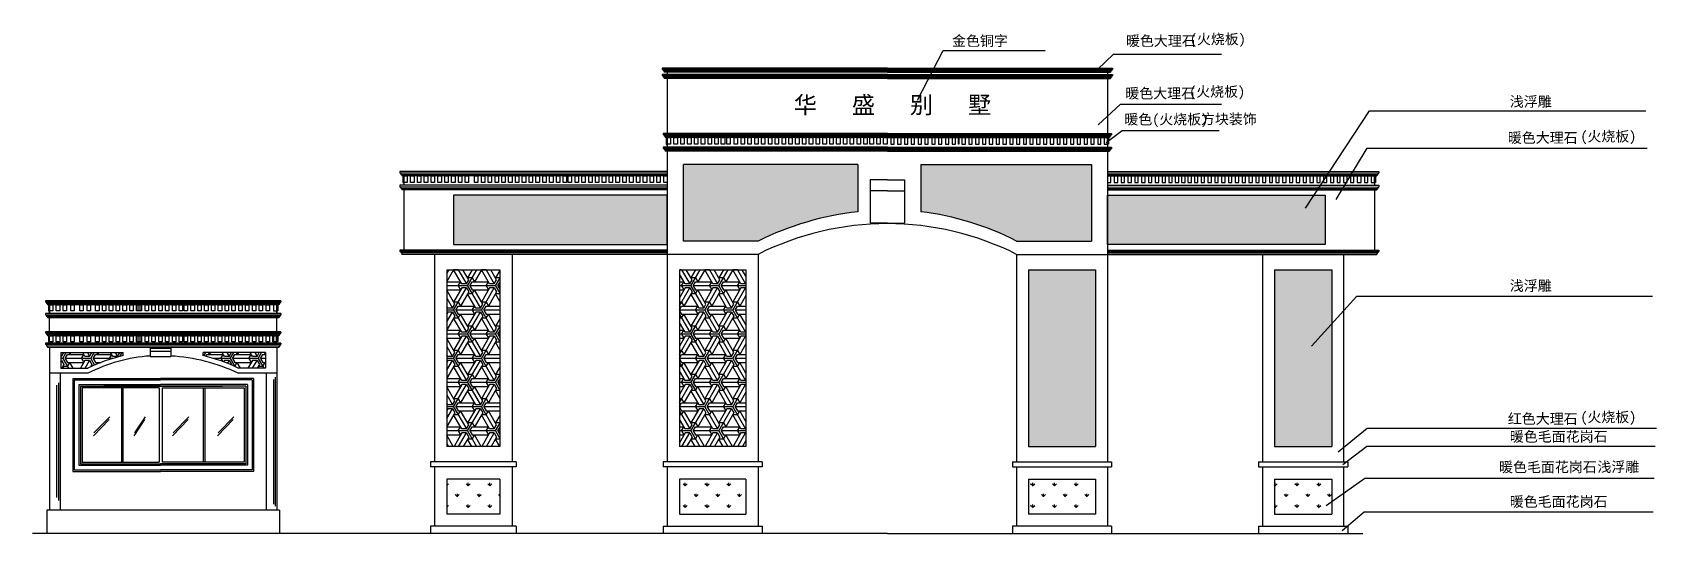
# Model space of a CAD drawing. Extents: x -1237597 to -1121401, y 701438 to 763997.
# Drawn here: x -1173332 to -1141914, y 701438 to 711129 of the extents above; entities that cross this region are included whole.
import ezdxf

# ---------------------------------------------------------------- set-up
doc = ezdxf.new("R2010")
doc.units = 0
doc.header["$LTSCALE"] = 300
doc.header["$MEASUREMENT"] = 0
doc.layers.get('0').update_dxf_attribs({"linetype": 'CONTINUOUS'})
doc.layers.add('4', color=4, linetype='CONTINUOUS')
doc.styles.get("Standard").update_dxf_attribs({"font": 'simsun.ttf', "height": 200})
doc.dimstyles.get("Standard").update_dxf_attribs({"dimtxt": 2.5, "dimasz": 2.5, "dimexe": 1.25, "dimexo": 0.625, "dimtad": 1, "dimdec": 0, "dimtxsty": 'STANDARD', "dimblk1": 'ARCHTICK', "dimblk2": 'ARCHTICK', "dimsah": 1, "dimcen": 2.5, "dimazin": 3, "dimtfac": 1, "dimtdec": 0, "dimtmove": 0, "dimatfit": 3, "dimtolj": 1, "dimtzin": 0})
pattern_1 = [(60, (10934.44, -49968.6), (-540, -1e-07), [495, -45]), (180, (10934.44, -49968.6), (270, -467.6537), [495, -45]), (300, (10934.44, -49968.6), (540, -1e-07), [495, -45]), (60, (10979.44, -49968.6), (-540, -1e-07), [90, -450]), (300, (10979.44, -49968.6), (540, -1e-07), [90, -450]), (60, (10911.94, -49929.65), (-540, -1e-07), [90, -450]), (180, (10911.94, -49929.65), (270, -467.6537), [90, -450]), (300, (10911.94, -50007.6), (540, -1e-07), [90, -450]), (180, (10911.94, -50007.6), (270, -467.6537), [90, -450]), (60, (10754.44, -49968.6), (-540, -1e-07), [90, -450]), (300, (10754.44, -49968.6), (540, -1e-07), [90, -450]), (60, (11024.44, -50124.5), (-540, -1e-07), [90, -450]), (180, (11024.44, -50124.5), (270, -467.6537), [90, -450]), (300, (11024.44, -49812.73), (540, -1e-07), [90, -450]), (180, (11024.44, -49812.73), (270, -467.6537), [90, -450]), (0, (11024.44, -49890.67), (-270, 467.6537), [315, -225]), (0, (11024.44, -50046.56), (-270, 467.6537), [315, -225]), (120, (10956.94, -49851.7), (-540, 1e-07), [315, -225]), (120, (10821.94, -49929.65), (-540, 1e-07), [315, -225]), (240, (10821.94, -50007.6), (270, -467.6537), [315, -225]), (240, (10956.94, -50085.53), (270, -467.6537), [315, -225])]

# ---------------------------------------------------------------- blocks, each defined once
blk = doc.blocks.new('_ARCHTICK')
at = {"color": 0, "linetype": 'BYBLOCK', "const_width": 0.15}
blk.add_lwpolyline([(-0.5, -0.5), (0.5, 0.5)], dxfattribs=at)
blk = doc.blocks.new('A$C2C644A41')
h = blk.add_hatch()
h.set_pattern_fill('ESCHER', color=9, scale=450, style=0)
h.set_pattern_definition(pattern_1)
h.paths.add_polyline_path([(12278, 6546), (8143, 6546), (8143, 5593), (12278, 5593)])
h.paths.add_polyline_path([(15965, 7139), (12594, 7139), (12594, 5657), (14038, 5657, -0.085919), (15965, 6225)])
h.paths.add_polyline_path([(20488, 7139), (17184, 7139), (17184, 6225, -0.089061), (19038, 5657), (20488, 5657)])
h.paths.add_polyline_path([(25007, 6546), (20797, 6546), (20797, 5593), (25007, 5593)])
h.paths.add_polyline_path([(25135, 5103), (24026, 5103), (24026, 1685), (25135, 1685)])
h.paths.add_polyline_path([(20567, 5103), (19267, 5103), (19267, 1685), (20567, 1685)])
h = blk.add_hatch()
h.set_pattern_fill('ESCHER', color=9, scale=450, style=0)
h.set_pattern_definition(pattern_1)
h.paths.add_polyline_path([(8015, 1685), (9040, 1685), (9040, 5103), (8015, 5103)])
h.paths.add_polyline_path([(13800, 5103), (12515, 5103), (12515, 1685), (13800, 1685)])
h = blk.add_hatch()
h.set_pattern_fill('ESCHER', color=9, scale=450, style=0)
h.set_pattern_definition(pattern_1)
h.paths.add_polyline_path([(3982, 3200), (4508, 3200), (4508, 3500), (3301, 3500), (3301, 3441, -0.051587)])
h.paths.add_polyline_path([(1073, 3200, -0.051587), (1755, 3441), (1755, 3500), (548, 3500), (548, 3200)])
h = blk.add_hatch()
h.set_pattern_fill('GRASS', color=9, scale=297, style=0)
h.set_pattern_definition([(90, (12627, 295.34), (-210.0107, 210.0107), [55.688, -364.334]), (45, (12627, 295.34), (-210.011, 210.011), [55.688, -241.312]), (135, (12627, 295.34), (-210.011, -210.011), [55.688, -241.312])])
h.paths.add_polyline_path([(20567, 377), (20567, 1050), (19267, 1050), (19267, 377)])
h.paths.add_polyline_path([(13800, 377), (13800, 1050), (12515, 1050), (12515, 377)])
h.paths.add_polyline_path([(9040, 377), (9040, 1050), (8015, 1050), (8015, 377)])
h = blk.add_hatch()
h.set_pattern_fill('GRASS', color=9, scale=297, style=0)
h.set_pattern_definition([(90, (12280, 295.34), (-210.0107, 210.0107), [55.6875, -364.334]), (45, (12280, 295.34), (-210.011, 210.011), [55.6875, -241.3125]), (135, (12280, 295.34), (-210.011, -210.011), [55.6875, -241.3125])])
h.paths.add_polyline_path([(25135, 377), (25135, 1050), (24026, 1050), (24026, 377)])
at = {"color": 2}
for p, q in [((16538, 9000), (12179, 9000)), ((12179, 9000), (12179, 8974)), ((12198, 8974), (12179, 8974)), ((16538, 8881), (12179, 8881)), ((12179, 8881), (12179, 8855)), ((12198, 8855), (12179, 8855)), ((12198, 8974), (12198, 8947)), ((12218, 8947), (12198, 8947)), ((12198, 8855), (12198, 8828)), ((12218, 8828), (12198, 8828)), ((12218, 8947), (12218, 8921)), ((16538, 8921), (12218, 8921)), ((12218, 8828), (12218, 8802)), ((16538, 8802), (12218, 8802)), ((12278, 8921), (12278, 8881)), ((12278, 8802), (12278, 7739)), ((16538, 9000), (20896, 9000)), ((16538, 8921), (20856, 8921)), ((16538, 8881), (20896, 8881)), ((16538, 8802), (20856, 8802)), ((20797, 8921), (20797, 8881)), ((20797, 8802), (20797, 7739)), ((20856, 8947), (20876, 8947)), ((20856, 8947), (20856, 8921)), ((20856, 8828), (20876, 8828)), ((20856, 8828), (20856, 8802)), ((20876, 8974), (20876, 8947)), ((20876, 8974), (20896, 8974)), ((20876, 8855), (20876, 8828)), ((20876, 8855), (20896, 8855)), ((20896, 9000), (20896, 8974)), ((20896, 8881), (20896, 8855)), ((16538, 7739), (12198, 7739)), ((12198, 7739), (12198, 7713)), ((12218, 7713), (12198, 7713)), ((12218, 7713), (12218, 7686)), ((12238, 7686), (12218, 7686)), ((12238, 7686), (12238, 7660)), ((16538, 7660), (12238, 7660)), ((12278, 7660), (12278, 7475)), ((16538, 7739), (20876, 7739)), ((16538, 7660), (20836, 7660)), ((20797, 7660), (20797, 7475)), ((20836, 7686), (20856, 7686)), ((20836, 7686), (20836, 7660)), ((20856, 7713), (20856, 7686)), ((20856, 7713), (20876, 7713)), ((20876, 7739), (20876, 7713)), ((16538, 7475), (12198, 7475)), ((12198, 7475), (12198, 7449)), ((12218, 7449), (12198, 7449)), ((12218, 7449), (12218, 7422)), ((12238, 7422), (12218, 7422)), ((12238, 7422), (12238, 7396)), ((16538, 7396), (12238, 7396)), ((12278, 7396), (12278, 1388)), ((16538, 7475), (20876, 7475)), ((16538, 7396), (20836, 7396)), ((20797, 7396), (20797, 1388)), ((20836, 7422), (20856, 7422)), ((20836, 7422), (20836, 7396)), ((20856, 7449), (20856, 7422)), ((20856, 7449), (20876, 7449)), ((20876, 7475), (20876, 7449)), ((14038, 5400), (12278, 5400)), ((14038, 5400), (14038, 1388)), ((19038, 5400), (20797, 5400)), ((19038, 5400), (19038, 1388)), ((2278, 3584), (2278, 3422)), ((2278, 3584), (2678, 3584)), ((2278, 3525), (2678, 3525)), ((2678, 3584), (2678, 3422)), ((2278, 3422), (2678, 3422)), ((14117, 1388), (12198, 1388)), ((12198, 1388), (12198, 1288)), ((14117, 1288), (12198, 1288)), ((12278, 1288), (12278, 140)), ((14038, 1288), (14038, 140)), ((14117, 1388), (14117, 1288)), ((18958, 1388), (20876, 1388)), ((18958, 1388), (18958, 1288)), ((18958, 1288), (20876, 1288)), ((19038, 1288), (19038, 140)), ((20797, 1288), (20797, 140)), ((20876, 1388), (20876, 1288)), ((12198, 140), (14117, 140)), ((12198, 140), (12198, 0)), ((14117, 140), (14117, 0)), ((20876, 140), (18958, 140)), ((18958, 140), (18958, 0)), ((20876, 140), (20876, 0))]:
    blk.add_line(p, q, dxfattribs=at)
at = {"color": 4}
for p, q in [((16538, 8974), (12198, 8974)), ((16538, 8855), (12198, 8855)), ((16538, 8947), (12218, 8947)), ((16538, 8828), (12218, 8828)), ((16538, 8974), (20876, 8974)), ((16538, 8947), (20856, 8947)), ((16538, 8855), (20876, 8855)), ((16538, 8828), (20856, 8828)), ((16538, 7713), (12218, 7713)), ((16538, 7686), (12238, 7686)), ((16538, 7713), (20856, 7713)), ((16538, 7686), (20836, 7686)), ((16538, 7449), (12218, 7449)), ((16538, 7422), (12238, 7422)), ((16538, 7449), (20856, 7449)), ((16538, 7422), (20836, 7422)), ((12278, 6974), (7124, 6973)), ((12278, 6947), (7144, 6947)), ((15965, 7139), (12594, 7139)), ((12594, 5657), (12594, 7139)), ((15965, 7139), (15965, 6225)), ((17184, 7139), (20488, 7139)), ((17184, 7139), (17184, 6225)), ((20488, 7139), (20488, 5657)), ((20797, 6974), (26024, 6973)), ((20797, 6947), (26004, 6947)), ((12278, 6703), (7124, 6702)), ((12278, 6676), (7144, 6676)), ((20797, 6703), (26024, 6702)), ((20797, 6676), (26004, 6676)), ((14038, 5657), (12594, 5657)), ((19038, 5657), (20488, 5657)), ((12278, 5453), (7124, 5453)), ((12278, 5427), (7144, 5426)), ((20797, 5453), (26024, 5453)), ((20797, 5427), (26004, 5426)), ((8015, 5103), (8015, 1685)), ((8015, 5103), (9040, 5103)), ((9040, 5103), (9040, 1685)), ((12515, 5103), (13800, 5103)), ((12515, 5103), (12515, 1685)), ((13800, 5103), (13800, 1685)), ((19267, 5103), (20567, 5103)), ((19267, 5103), (19267, 1685)), ((20567, 5103), (20567, 1685)), ((24026, 5103), (24026, 1685)), ((24026, 5103), (25135, 5103)), ((25135, 5103), (25135, 1685)), ((4806, 4474), (269, 4474)), ((4786, 4448), (289, 4447)), ((4806, 4223), (269, 4223)), ((4786, 4197), (289, 4196)), ((4806, 3875), (269, 3875)), ((4786, 3849), (289, 3848)), ((4806, 3653), (269, 3653)), ((4786, 3627), (289, 3626)), ((778, 3000), (2478, 3000)), ((778, 2999), (778, 1200)), ((928, 2850), (2478, 2850)), ((928, 2850), (928, 1350)), ((4277, 3000), (2478, 3000)), ((4128, 2850), (2478, 2850)), ((4128, 2850), (4128, 1350)), ((4278, 2999), (4278, 1200)), ((9040, 1685), (8015, 1685)), ((13800, 1685), (12515, 1685)), ((19267, 1685), (20567, 1685)), ((24026, 1685), (25135, 1685)), ((928, 1350), (2478, 1350)), ((4128, 1350), (2478, 1350)), ((778, 1200), (2478, 1200)), ((4277, 1200), (2478, 1200)), ((8015, 1050), (8015, 377)), ((9040, 1050), (8015, 1050)), ((9040, 1050), (9040, 377)), ((13800, 1050), (12515, 1050)), ((12515, 1050), (12515, 377)), ((13800, 1050), (13800, 377)), ((19267, 1050), (20567, 1050)), ((19267, 1050), (19267, 377)), ((20567, 1050), (20567, 377)), ((24026, 1050), (24026, 377)), ((24026, 1050), (25135, 1050)), ((25135, 1050), (25135, 377)), ((9040, 377), (8015, 377)), ((12515, 377), (13800, 377)), ((20567, 377), (19267, 377)), ((24026, 377), (25135, 377))]:
    blk.add_line(p, q, dxfattribs=at)
at = {"color": 3}
for p, q in [((12278, 7000), (7104, 7000)), ((7104, 7000), (7104, 6973)), ((7124, 6973), (7104, 6973)), ((7124, 6973), (7124, 6947)), ((7144, 6947), (7124, 6947)), ((7124, 6920), (7124, 6920)), ((7144, 6947), (7144, 6920)), ((12278, 6921), (7144, 6920)), ((7184, 6920), (7184, 6736)), ((20797, 7000), (26044, 7000)), ((20797, 6921), (26004, 6920)), ((25965, 6920), (25965, 6736)), ((26004, 6947), (26024, 6947)), ((26004, 6947), (26004, 6920)), ((26024, 6973), (26024, 6947)), ((26024, 6973), (26044, 6973)), ((26024, 6920), (26024, 6920)), ((26044, 7000), (26044, 6973)), ((12278, 6736), (7104, 6736)), ((7104, 6736), (7104, 6702)), ((7124, 6702), (7104, 6702)), ((7124, 6702), (7124, 6676)), ((7144, 6676), (7124, 6676)), ((7144, 6676), (7144, 6649)), ((12278, 6650), (7144, 6649)), ((7184, 6649), (7184, 5479)), ((16538, 6838), (16208, 6838)), ((16208, 6838), (16208, 6005)), ((16538, 6626), (16208, 6626)), ((16538, 6838), (16868, 6838)), ((16538, 6626), (16868, 6626)), ((16868, 6838), (16868, 6005)), ((20797, 6736), (26044, 6736)), ((20797, 6650), (26004, 6649)), ((25965, 6649), (25965, 5479)), ((26004, 6676), (26024, 6676)), ((26004, 6676), (26004, 6649)), ((26024, 6702), (26044, 6702)), ((26024, 6702), (26024, 6676)), ((26044, 6736), (26044, 6702)), ((16538, 6005), (16208, 6005)), ((16538, 6005), (16868, 6005)), ((12278, 5479), (7104, 5479)), ((7104, 5479), (7104, 5453)), ((7124, 5453), (7104, 5453)), ((7124, 5453), (7124, 5426)), ((7144, 5426), (7124, 5426)), ((7144, 5426), (7144, 5400)), ((12278, 5400), (7144, 5400)), ((7778, 5400), (7778, 1388)), ((9278, 5400), (9278, 1388)), ((20797, 5479), (26044, 5479)), ((20797, 5400), (26004, 5400)), ((23797, 5400), (23797, 1388)), ((25365, 5400), (25365, 1388)), ((26004, 5426), (26004, 5400)), ((26004, 5426), (26024, 5426)), ((26024, 5453), (26024, 5426)), ((26024, 5453), (26044, 5453)), ((26044, 5479), (26044, 5453)), ((4728, 4500), (249, 4500)), ((249, 4500), (249, 4474)), ((269, 4474), (249, 4474)), ((269, 4474), (269, 4447)), ((289, 4447), (269, 4447)), ((269, 4421), (269, 4421)), ((289, 4447), (289, 4421)), ((4766, 4421), (289, 4421)), ((4806, 4500), (328, 4500)), ((328, 4256), (328, 4421)), ((328, 4421), (328, 4256)), ((4727, 4256), (4727, 4421)), ((4727, 4421), (4727, 4256)), ((4766, 4447), (4766, 4421)), ((4766, 4447), (4786, 4447)), ((4786, 4474), (4786, 4447)), ((4786, 4474), (4806, 4474)), ((4786, 4421), (4786, 4421)), ((4806, 4500), (4806, 4474)), ((4806, 4256), (249, 4256)), ((249, 4256), (249, 4223)), ((269, 4223), (249, 4223)), ((269, 4223), (269, 4196)), ((289, 4196), (269, 4196)), ((289, 4196), (289, 4170)), ((4766, 4170), (289, 4170)), ((328, 4256), (328, 4370)), ((328, 3901), (328, 4170)), ((4727, 4256), (4727, 4370)), ((4727, 3901), (4727, 4170)), ((4766, 4196), (4786, 4196)), ((4766, 4196), (4766, 4170)), ((4786, 4223), (4786, 4196)), ((4786, 4223), (4806, 4223)), ((4806, 4256), (4806, 4223)), ((4806, 3901), (249, 3901)), ((249, 3901), (249, 3875)), ((269, 3875), (249, 3875)), ((269, 3875), (269, 3848)), ((289, 3848), (269, 3848)), ((269, 3822), (269, 3822)), ((289, 3848), (289, 3822)), ((4766, 3822), (289, 3822)), ((328, 3679), (328, 3822)), ((4727, 3679), (4727, 3822)), ((4766, 3848), (4766, 3822)), ((4766, 3848), (4786, 3848)), ((4786, 3875), (4786, 3848)), ((4786, 3875), (4806, 3875)), ((4786, 3822), (4786, 3822)), ((4806, 3901), (4806, 3875)), ((4806, 3679), (249, 3679)), ((249, 3679), (249, 3653)), ((269, 3653), (249, 3653)), ((269, 3653), (269, 3626)), ((289, 3626), (269, 3626)), ((289, 3626), (289, 3600)), ((4728, 3600), (289, 3600)), ((4766, 3600), (328, 3600)), ((328, 3600), (328, 450)), ((548, 3500), (1755, 3500)), ((548, 3500), (1755, 3500)), ((548, 3500), (548, 3200)), ((1755, 3441), (1755, 3500)), ((4508, 3500), (3301, 3500)), ((4508, 3500), (3301, 3500)), ((3301, 3441), (3301, 3500)), ((4508, 3500), (4508, 3200)), ((4728, 3600), (4728, 450)), ((4766, 3626), (4766, 3600)), ((4766, 3626), (4786, 3626)), ((4786, 3653), (4786, 3626)), ((4786, 3653), (4806, 3653)), ((4806, 3679), (4806, 3653)), ((548, 3200), (1073, 3200)), ((548, 3200), (1073, 3200)), ((4508, 3200), (3982, 3200)), ((4508, 3200), (3982, 3200)), ((1074, 3100), (328, 3100)), ((1074, 3100), (328, 3100)), ((538, 3100), (538, 450)), ((4728, 3100), (3982, 3100)), ((4728, 3100), (3982, 3100)), ((4518, 3100), (4518, 450)), ((7698, 1388), (7698, 1288)), ((9357, 1388), (7698, 1388)), ((9357, 1288), (7698, 1288)), ((7778, 1288), (7778, 140)), ((9278, 1288), (9278, 140)), ((9357, 1388), (9357, 1288)), ((23717, 1388), (25444, 1388)), ((23717, 1388), (23717, 1288)), ((23717, 1288), (25444, 1288)), ((23797, 1288), (23797, 140)), ((25365, 1288), (25365, 140)), ((25444, 1388), (25444, 1288)), ((4778, 450), (278, 450)), ((278, 450), (278, 0)), ((4778, 450), (4778, 0)), ((7698, 140), (7698, 0)), ((9357, 140), (7698, 140)), ((9357, 140), (9357, 0)), ((23717, 140), (23717, 0)), ((23717, 140), (25444, 140)), ((25444, 140), (25444, 0))]:
    blk.add_line(p, q, dxfattribs=at)
at = {"color": 9}
for p, q in [((462, 2868), (462, 696)), ((506, 2917), (506, 641)), ((808, 2970), (2478, 2970)), ((808, 2969), (808, 1230)), ((898, 2880), (2478, 2880)), ((898, 2879), (898, 1320)), ((2478, 2850), (1378, 2850)), ((4247, 2970), (2478, 2970)), ((4157, 2880), (2478, 2880)), ((2478, 2850), (3678, 2850)), ((4158, 2879), (4158, 1320)), ((4248, 2969), (4248, 1230)), ((4665, 2981), (4665, 569)), ((4694, 3025), (4694, 528)), ((2448, 2820), (958, 2820)), ((958, 2820), (958, 1380)), ((1721, 2820), (1721, 1380)), ((1751, 2820), (1751, 1380)), ((2448, 2820), (2448, 1380)), ((2508, 2820), (2508, 1380)), ((2508, 2820), (4098, 2820)), ((3304, 2820), (3304, 1380)), ((3334, 2820), (3334, 1380)), ((4098, 2820), (4098, 1380)), ((1178, 1892), (1485, 2204)), ((1189, 1948), (1496, 2260)), ((1967, 1892), (2173, 2204)), ((1978, 1948), (2185, 2260)), ((2709, 1892), (3015, 2204)), ((2720, 1948), (3026, 2260)), ((3578, 1892), (3885, 2204)), ((3590, 1948), (3896, 2260)), ((898, 1320), (2478, 1320)), ((958, 1380), (2448, 1380)), ((4157, 1320), (2478, 1320)), ((4097, 1380), (2508, 1380)), ((808, 1230), (2478, 1230)), ((4247, 1230), (2478, 1230))]:
    blk.add_line(p, q, dxfattribs=at)
for q in [(0, 0), (25734, 0)]:
    blk.add_line((16538, 0), q)
at = {"color": 3}
for points in [[(12278, 7660), (12260, 7660), (12260, 7527), (12278, 7527)], [(20797, 7660), (20814, 7660), (20814, 7528), (20797, 7528)], [(7184, 6920), (7165, 6920), (7165, 6789), (7184, 6789)], [(25965, 6920), (25981, 6920), (25981, 6789), (25965, 6789)], [(328, 4421), (310, 4421), (310, 4310), (328, 4310)], [(4727, 4421), (4745, 4421), (4745, 4310), (4727, 4310)], [(328, 3822), (310, 3822), (310, 3711), (328, 3711)], [(4727, 3822), (4745, 3822), (4745, 3711), (4727, 3711)]]:
    blk.add_lwpolyline(points, close=True, dxfattribs=at)
at = {"color": 4}
for points in [[(12344, 7528), (12278, 7528), (12278, 7660), (12344, 7660)], [(12476, 7528), (12410, 7528), (12410, 7660), (12476, 7660)], [(12608, 7528), (12542, 7528), (12542, 7660), (12608, 7660)], [(12740, 7528), (12674, 7528), (12674, 7660), (12740, 7660)], [(12872, 7528), (12806, 7528), (12806, 7660), (12872, 7660)], [(13004, 7528), (12938, 7528), (12938, 7660), (13004, 7660)], [(13136, 7528), (13070, 7528), (13070, 7660), (13136, 7660)], [(13268, 7528), (13202, 7528), (13202, 7660), (13268, 7660)], [(13392, 7528), (13326, 7528), (13326, 7660), (13392, 7660)], [(13500, 7528), (13434, 7528), (13434, 7660), (13500, 7660)], [(13642, 7528), (13576, 7528), (13576, 7660), (13642, 7660)], [(13774, 7528), (13708, 7528), (13708, 7660), (13774, 7660)], [(13906, 7528), (13840, 7528), (13840, 7660), (13906, 7660)], [(14038, 7528), (13972, 7528), (13972, 7660), (14038, 7660)], [(14170, 7528), (14104, 7528), (14104, 7660), (14170, 7660)], [(14302, 7528), (14236, 7528), (14236, 7660), (14302, 7660)], [(14434, 7528), (14368, 7528), (14368, 7660), (14434, 7660)], [(14566, 7528), (14500, 7528), (14500, 7660), (14566, 7660)], [(14698, 7528), (14632, 7528), (14632, 7660), (14698, 7660)], [(14830, 7528), (14764, 7528), (14764, 7660), (14830, 7660)], [(14962, 7528), (14896, 7528), (14896, 7660), (14962, 7660)], [(15094, 7528), (15028, 7528), (15028, 7660), (15094, 7660)], [(15226, 7528), (15160, 7528), (15160, 7660), (15226, 7660)], [(15358, 7528), (15292, 7528), (15292, 7660), (15358, 7660)], [(15490, 7528), (15424, 7528), (15424, 7660), (15490, 7660)], [(15622, 7528), (15556, 7528), (15556, 7660), (15622, 7660)], [(15754, 7528), (15688, 7528), (15688, 7660), (15754, 7660)], [(15886, 7528), (15820, 7528), (15820, 7660), (15886, 7660)], [(16018, 7528), (15952, 7528), (15952, 7660), (16018, 7660)], [(16150, 7528), (16084, 7528), (16084, 7660), (16150, 7660)], [(16268, 7528), (16202, 7528), (16202, 7660), (16268, 7660)], [(16400, 7528), (16334, 7528), (16334, 7660), (16400, 7660)], [(16532, 7528), (16466, 7528), (16466, 7660), (16532, 7660)], [(16604, 7528), (16670, 7528), (16670, 7660), (16604, 7660)], [(16736, 7528), (16802, 7528), (16802, 7660), (16736, 7660)], [(16868, 7528), (16934, 7528), (16934, 7660), (16868, 7660)], [(17000, 7528), (17066, 7528), (17066, 7660), (17000, 7660)], [(17132, 7528), (17198, 7528), (17198, 7660), (17132, 7660)], [(17264, 7528), (17330, 7528), (17330, 7660), (17264, 7660)], [(17396, 7528), (17462, 7528), (17462, 7660), (17396, 7660)], [(17528, 7528), (17594, 7528), (17594, 7660), (17528, 7660)], [(17660, 7528), (17726, 7528), (17726, 7660), (17660, 7660)], [(17792, 7528), (17858, 7528), (17858, 7660), (17792, 7660)], [(17924, 7528), (17916, 7528), (17916, 7660), (17924, 7660)], [(17982, 7528), (18048, 7528), (18048, 7660), (17982, 7660)], [(18114, 7528), (18180, 7528), (18180, 7660), (18114, 7660)], [(18246, 7528), (18312, 7528), (18312, 7660), (18246, 7660)], [(18378, 7528), (18444, 7528), (18444, 7660), (18378, 7660)], [(18510, 7528), (18576, 7528), (18576, 7660), (18510, 7660)], [(18642, 7528), (18708, 7528), (18708, 7660), (18642, 7660)], [(18774, 7528), (18840, 7528), (18840, 7660), (18774, 7660)], [(18906, 7528), (18972, 7528), (18972, 7660), (18906, 7660)], [(19038, 7528), (19104, 7528), (19104, 7660), (19038, 7660)], [(19170, 7528), (19228, 7528), (19228, 7660), (19170, 7660)], [(19294, 7528), (19360, 7528), (19360, 7660), (19294, 7660)], [(19426, 7528), (19492, 7528), (19492, 7660), (19426, 7660)], [(19558, 7528), (19624, 7528), (19624, 7660), (19558, 7660)], [(19690, 7528), (19756, 7528), (19756, 7660), (19690, 7660)], [(19822, 7528), (19881, 7528), (19881, 7660), (19822, 7660)], [(19947, 7528), (20013, 7528), (20013, 7660), (19947, 7660)], [(20079, 7528), (20145, 7528), (20145, 7660), (20079, 7660)], [(20211, 7528), (20277, 7528), (20277, 7660), (20211, 7660)], [(20343, 7528), (20409, 7528), (20409, 7660), (20343, 7660)], [(20475, 7528), (20541, 7528), (20541, 7660), (20475, 7660)], [(20607, 7528), (20665, 7528), (20665, 7660), (20607, 7660)], [(20731, 7528), (20797, 7528), (20797, 7660), (20731, 7660)], [(7250, 6789), (7184, 6789), (7184, 6921), (7250, 6921)], [(7382, 6789), (7316, 6789), (7316, 6921), (7382, 6921)], [(7514, 6789), (7448, 6789), (7448, 6921), (7514, 6921)], [(7646, 6789), (7580, 6789), (7580, 6921), (7646, 6921)], [(7778, 6789), (7712, 6789), (7712, 6921), (7778, 6921)], [(7910, 6789), (7844, 6789), (7844, 6921), (7910, 6921)], [(8042, 6789), (7976, 6789), (7976, 6921), (8042, 6921)], [(8174, 6789), (8108, 6789), (8108, 6921), (8174, 6921)], [(8306, 6789), (8240, 6789), (8240, 6921), (8306, 6921)], [(8438, 6789), (8372, 6789), (8372, 6921), (8438, 6921)], [(8618, 6789), (8552, 6789), (8552, 6921), (8618, 6921)], [(8750, 6789), (8684, 6789), (8684, 6921), (8750, 6921)], [(8882, 6789), (8816, 6789), (8816, 6921), (8882, 6921)], [(9014, 6789), (8948, 6789), (8948, 6921), (9014, 6921)], [(9146, 6789), (9080, 6789), (9080, 6921), (9146, 6921)], [(9278, 6789), (9212, 6789), (9212, 6921), (9278, 6921)], [(9410, 6789), (9344, 6789), (9344, 6921), (9410, 6921)], [(9542, 6789), (9476, 6789), (9476, 6921), (9542, 6921)], [(9674, 6789), (9608, 6789), (9608, 6921), (9674, 6921)], [(9806, 6789), (9740, 6789), (9740, 6921), (9806, 6921)], [(9938, 6789), (9872, 6789), (9872, 6921), (9938, 6921)], [(10070, 6789), (10004, 6789), (10004, 6921), (10070, 6921)], [(10202, 6789), (10136, 6789), (10136, 6921), (10202, 6921)], [(10334, 6789), (10268, 6789), (10268, 6921), (10334, 6921)], [(10430, 6789), (10364, 6789), (10364, 6921), (10430, 6921)], [(10562, 6789), (10496, 6789), (10496, 6921), (10562, 6921)], [(10694, 6789), (10628, 6789), (10628, 6921), (10694, 6921)], [(10826, 6789), (10760, 6789), (10760, 6921), (10826, 6921)], [(10958, 6789), (10892, 6789), (10892, 6921), (10958, 6921)], [(11090, 6789), (11024, 6789), (11024, 6921), (11090, 6921)], [(11222, 6789), (11156, 6789), (11156, 6921), (11222, 6921)], [(11354, 6789), (11288, 6789), (11288, 6921), (11354, 6921)], [(11486, 6789), (11420, 6789), (11420, 6921), (11486, 6921)], [(11618, 6789), (11552, 6789), (11552, 6921), (11618, 6921)], [(11750, 6789), (11684, 6789), (11684, 6921), (11750, 6921)], [(11882, 6789), (11816, 6789), (11816, 6921), (11882, 6921)], [(12014, 6789), (11948, 6789), (11948, 6921), (12014, 6921)], [(12146, 6789), (12080, 6789), (12080, 6921), (12146, 6921)], [(12278, 6789), (12212, 6789), (12212, 6921), (12278, 6921)], [(20797, 6789), (20863, 6789), (20863, 6921), (20797, 6921)], [(20929, 6789), (20995, 6789), (20995, 6921), (20929, 6921)], [(21061, 6789), (21127, 6789), (21127, 6921), (21061, 6921)], [(21193, 6789), (21259, 6789), (21259, 6921), (21193, 6921)], [(21325, 6789), (21391, 6789), (21391, 6921), (21325, 6921)], [(21457, 6789), (21523, 6789), (21523, 6921), (21457, 6921)], [(21589, 6789), (21655, 6789), (21655, 6921), (21589, 6921)], [(21721, 6789), (21787, 6789), (21787, 6921), (21721, 6921)], [(21853, 6789), (21919, 6789), (21919, 6921), (21853, 6921)], [(21985, 6789), (22051, 6789), (22051, 6921), (21985, 6921)], [(22108, 6789), (22174, 6789), (22174, 6921), (22108, 6921)], [(22231, 6789), (22297, 6789), (22297, 6921), (22231, 6921)], [(22354, 6789), (22420, 6789), (22420, 6921), (22354, 6921)], [(22477, 6789), (22543, 6789), (22543, 6921), (22477, 6921)], [(22609, 6789), (22675, 6789), (22675, 6921), (22609, 6921)], [(22741, 6789), (22807, 6789), (22807, 6921), (22741, 6921)], [(22873, 6789), (22939, 6789), (22939, 6921), (22873, 6921)], [(23005, 6789), (23071, 6789), (23071, 6921), (23005, 6921)], [(23137, 6789), (23203, 6789), (23203, 6921), (23137, 6921)], [(23269, 6789), (23335, 6789), (23335, 6921), (23269, 6921)], [(23401, 6789), (23467, 6789), (23467, 6921), (23401, 6921)], [(23533, 6789), (23599, 6789), (23599, 6921), (23533, 6921)], [(23665, 6789), (23731, 6789), (23731, 6921), (23665, 6921)], [(23797, 6789), (23863, 6789), (23863, 6921), (23797, 6921)], [(23929, 6789), (23987, 6789), (23987, 6921), (23929, 6921)], [(24053, 6789), (24119, 6789), (24119, 6921), (24053, 6921)], [(24185, 6789), (24251, 6789), (24251, 6921), (24185, 6921)], [(24317, 6789), (24383, 6789), (24383, 6921), (24317, 6921)], [(24449, 6789), (24515, 6789), (24515, 6921), (24449, 6921)], [(24581, 6789), (24647, 6789), (24647, 6921), (24581, 6921)], [(24713, 6789), (24779, 6789), (24779, 6921), (24713, 6921)], [(24845, 6789), (24911, 6789), (24911, 6921), (24845, 6921)], [(24977, 6789), (25043, 6789), (25043, 6921), (24977, 6921)], [(25109, 6789), (25175, 6789), (25175, 6921), (25109, 6921)], [(25241, 6789), (25299, 6789), (25299, 6921), (25241, 6921)], [(25365, 6789), (25431, 6789), (25431, 6921), (25365, 6921)], [(25497, 6789), (25563, 6789), (25563, 6921), (25497, 6921)], [(25629, 6789), (25701, 6789), (25701, 6921), (25629, 6921)], [(25767, 6789), (25833, 6789), (25833, 6921), (25767, 6921)], [(25899, 6789), (25965, 6789), (25965, 6921), (25899, 6921)], [(12278, 6546), (8143, 6546), (8143, 5593), (12278, 5593)], [(20797, 6546), (25007, 6546), (25007, 5593), (20797, 5593)], [(394, 4309), (328, 4309), (328, 4421), (394, 4421)], [(526, 4309), (460, 4309), (460, 4421), (526, 4421)], [(658, 4309), (592, 4309), (592, 4421), (658, 4421)], [(809, 4309), (743, 4309), (743, 4421), (809, 4421)], [(981, 4309), (915, 4309), (915, 4421), (981, 4421)], [(1123, 4309), (1057, 4309), (1057, 4421), (1123, 4421)], [(1288, 4309), (1222, 4309), (1222, 4421), (1288, 4421)], [(1420, 4309), (1354, 4309), (1354, 4421), (1420, 4421)], [(1552, 4309), (1486, 4309), (1486, 4421), (1552, 4421)], [(1684, 4309), (1618, 4309), (1618, 4421), (1684, 4421)], [(1816, 4309), (1750, 4309), (1750, 4421), (1816, 4421)], [(1948, 4309), (1882, 4309), (1882, 4421), (1948, 4421)], [(2080, 4309), (2014, 4309), (2014, 4421), (2080, 4421)], [(2112, 4309), (2046, 4309), (2046, 4421), (2112, 4421)], [(2244, 4309), (2178, 4309), (2178, 4421), (2244, 4421)], [(2376, 4309), (2310, 4309), (2310, 4421), (2376, 4421)], [(2508, 4309), (2442, 4309), (2442, 4421), (2508, 4421)], [(2640, 4309), (2574, 4309), (2574, 4421), (2640, 4421)], [(2772, 4309), (2706, 4309), (2706, 4421), (2772, 4421)], [(2904, 4309), (2838, 4309), (2838, 4421), (2904, 4421)], [(3000, 4309), (2934, 4309), (2934, 4421), (3000, 4421)], [(3132, 4309), (3066, 4309), (3066, 4421), (3132, 4421)], [(3264, 4309), (3198, 4309), (3198, 4421), (3264, 4421)], [(3396, 4309), (3330, 4309), (3330, 4421), (3396, 4421)], [(3528, 4309), (3462, 4309), (3462, 4421), (3528, 4421)], [(3660, 4309), (3594, 4309), (3594, 4421), (3660, 4421)], [(3792, 4309), (3726, 4309), (3726, 4421), (3792, 4421)], [(3924, 4309), (3858, 4309), (3858, 4421), (3924, 4421)], [(4056, 4309), (3990, 4309), (3990, 4421), (4056, 4421)], [(4188, 4309), (4122, 4309), (4122, 4421), (4188, 4421)], [(4320, 4309), (4254, 4309), (4254, 4421), (4320, 4421)], [(4452, 4309), (4386, 4309), (4386, 4421), (4452, 4421)], [(4584, 4309), (4518, 4309), (4518, 4421), (4584, 4421)], [(4661, 4309), (4727, 4309), (4727, 4421), (4661, 4421)], [(394, 3710), (328, 3710), (328, 3822), (394, 3822)], [(526, 3710), (460, 3710), (460, 3822), (526, 3822)], [(658, 3710), (592, 3710), (592, 3822), (658, 3822)], [(809, 3710), (743, 3710), (743, 3822), (809, 3822)], [(981, 3710), (915, 3710), (915, 3822), (981, 3822)], [(1123, 3710), (1057, 3710), (1057, 3822), (1123, 3822)], [(1288, 3710), (1222, 3710), (1222, 3822), (1288, 3822)], [(1420, 3710), (1354, 3710), (1354, 3822), (1420, 3822)], [(1552, 3710), (1486, 3710), (1486, 3822), (1552, 3822)], [(1684, 3710), (1618, 3710), (1618, 3822), (1684, 3822)], [(1816, 3710), (1750, 3710), (1750, 3822), (1816, 3822)], [(1948, 3710), (1882, 3710), (1882, 3822), (1948, 3822)], [(2080, 3710), (2014, 3710), (2014, 3822), (2080, 3822)], [(2112, 3710), (2046, 3710), (2046, 3822), (2112, 3822)], [(2244, 3710), (2178, 3710), (2178, 3822), (2244, 3822)], [(2376, 3710), (2310, 3710), (2310, 3822), (2376, 3822)], [(2508, 3710), (2442, 3710), (2442, 3822), (2508, 3822)], [(2640, 3710), (2574, 3710), (2574, 3822), (2640, 3822)], [(2772, 3710), (2706, 3710), (2706, 3822), (2772, 3822)], [(2904, 3710), (2838, 3710), (2838, 3822), (2904, 3822)], [(3000, 3710), (2934, 3710), (2934, 3822), (3000, 3822)], [(3132, 3710), (3066, 3710), (3066, 3822), (3132, 3822)], [(3264, 3710), (3198, 3710), (3198, 3822), (3264, 3822)], [(3396, 3710), (3330, 3710), (3330, 3822), (3396, 3822)], [(3528, 3710), (3462, 3710), (3462, 3822), (3528, 3822)], [(3660, 3710), (3594, 3710), (3594, 3822), (3660, 3822)], [(3792, 3710), (3726, 3710), (3726, 3822), (3792, 3822)], [(3924, 3710), (3858, 3710), (3858, 3822), (3924, 3822)], [(4056, 3710), (3990, 3710), (3990, 3822), (4056, 3822)], [(4188, 3710), (4122, 3710), (4122, 3822), (4188, 3822)], [(4320, 3710), (4254, 3710), (4254, 3822), (4320, 3822)], [(4452, 3710), (4386, 3710), (4386, 3822), (4452, 3822)], [(4584, 3710), (4518, 3710), (4518, 3822), (4584, 3822)], [(4716, 3710), (4650, 3710), (4650, 3822), (4716, 3822)], [(4661, 3710), (4727, 3710), (4727, 3822), (4661, 3822)]]:
    blk.add_lwpolyline(points, close=True, dxfattribs=at)
at = {"color": 2}
for centre, radius, start, end in [((12278, 9000), 0.33, 90, 180), ((20796, 9000), 0.33, 0, 90), ((16538, 432), 5562, 90.0099, 116.7214), ((16537, 432), 5562, 63.2786, 89.9901)]:
    blk.add_arc(centre, radius, start, end, dxfattribs=at)
at = {"color": 4}
for centre, radius, start, end in [((16640, 375), 5889, 96.5806, 116.2235), ((16531, 780), 5483, 62.8014, 83.1589), ((3715, 3000), 0.5, 242.7365, 270), ((4277, 2999), 0.5, 0, 90), ((778, 1200), 0.5, 180, 270), ((4277, 1200), 0.5, 270, 0)]:
    blk.add_arc(centre, radius, start, end, dxfattribs=at)
at = {"color": 3}
for centre, radius, start, end in [((2577, 27), 3512, 103.5473, 115.3598), ((2465, 409), 3030, 93.5557, 117.343), ((2478, -73), 3512, 64.6402, 86.7406), ((2478, 27), 3512, 64.6402, 76.4527)]:
    blk.add_arc(centre, radius, start, end, dxfattribs=at)
for centre, start in [((3685, 2880), 242.0973), ((3707, 2970), 242.5808)]:
    blk.add_arc(centre, 0.5, start, 270)
at = {"color": 9}
for centre, start, end in [((4157, 2879), 0, 90), ((4247, 2969), 0, 90), ((898, 1320), 180, 270), ((958, 1380), 180, 270), ((4097, 1380), 270, 0), ((4157, 1320), 270, 0), ((808, 1230), 180, 270), ((4247, 1230), 270, 0)]:
    blk.add_arc(centre, 0.5, start, end, dxfattribs=at)
at = {"color": 3, "attachment_point": 1}
for s, insert, char_height, width in [('金色铜字', (17789, 9629), 198, 2074.49), ('暖色大理石', (21154, 9629), 198, 2074.49), ('\\f楷体_GB2312|b0|i0|c0|p49;(\\f楷体_GB2312|b0|i0|c134|p49;火烧板)', (22391, 9662), 198, 2074.49), (' 华   盛   别   墅', (14502, 8455), 330, 6133.08), ('暖色大理石', (21141, 8614), 198, 2074.49), ('\\f楷体_GB2312|b0|i0|c0|p49;(\\f楷体_GB2312|b0|i0|c134|p49;火烧板)', (22378, 8647), 198, 2074.49), ('浅浮雕', (28580, 8453), 198, 2074.49), ('暖色(火烧板)', (21123, 8111), 198, 2074.49), ('方块装饰', (22605, 8116), 198, 4258.51), ('暖色大理石', (28541, 7755), 198, 2074.49), ('\\f楷体_GB2312|b0|i0|c0|p49;(\\f楷体_GB2312|b0|i0|c134|p49;火烧板)', (29946, 7781), 198, 2074.49), ('浅浮雕', (28580, 4892), 198, 2074.49), ('红色大理石', (28541, 2319), 198, 2074.49), ('\\f楷体_GB2312|b0|i0|c0|p49;(\\f楷体_GB2312|b0|i0|c134|p49;火烧板)', (29946, 2352), 198, 2074.49), ('暖色毛面花岗石', (28580, 1975), 198, 2074.49), ('暖色毛面花岗石', (28372, 1385), 198, 2074.49), ('浅浮雕', (30274, 1388), 198, 2074.49), ('暖色毛面花岗石', (28580, 716), 198, 2074.49)]:
    blk.add_mtext(s, dxfattribs=dict(at, insert=insert, char_height=char_height, width=width))
at = {"color": 3}
for points in [[(17123, 8379), (17619, 9345), (19589, 9345)], [(20603, 8974), (20915, 9272), (23000, 9272)], [(20614, 7906), (21048, 8303), (23000, 8303)], [(24625, 6290), (25868, 8176), (31210, 8176)], [(20772, 7564), (21081, 7795), (22956, 7795)], [(25219, 6459), (25820, 7453), (31235, 7453)], [(24744, 3621), (25621, 4594), (31343, 4594)], [(25259, 1579), (25820, 2036), (31418, 2036)], [(25352, 1335), (25813, 1688), (31390, 1688)], [(25026, 542), (25772, 1072), (31370, 1072)], [(25338, 59), (25765, 418), (31355, 418)]]:
    blk.add_leader(points, dimstyle='STANDARD', override={"dimtxt": 150, "dimasz": 50, "dimexe": 100, "dimexo": 100, "dimgap": 20, "dimtad": 1, "dimtih": 0, "dimtoh": 0, "dimdec": 0, "dimdle": 100, "dimclrd": 3, "dimclre": 3, "dimclrt": 3, "dimtdec": 0}, dxfattribs=at)

msp = doc.modelspace()

# ---------------------------------------------------------------- block references
at = {"layer": '4', "color": 4}
msp.add_blockref('A$C2C644A41', (-1173332.2, 701438.2), dxfattribs=at)

doc.saveas('drawing.dxf')
